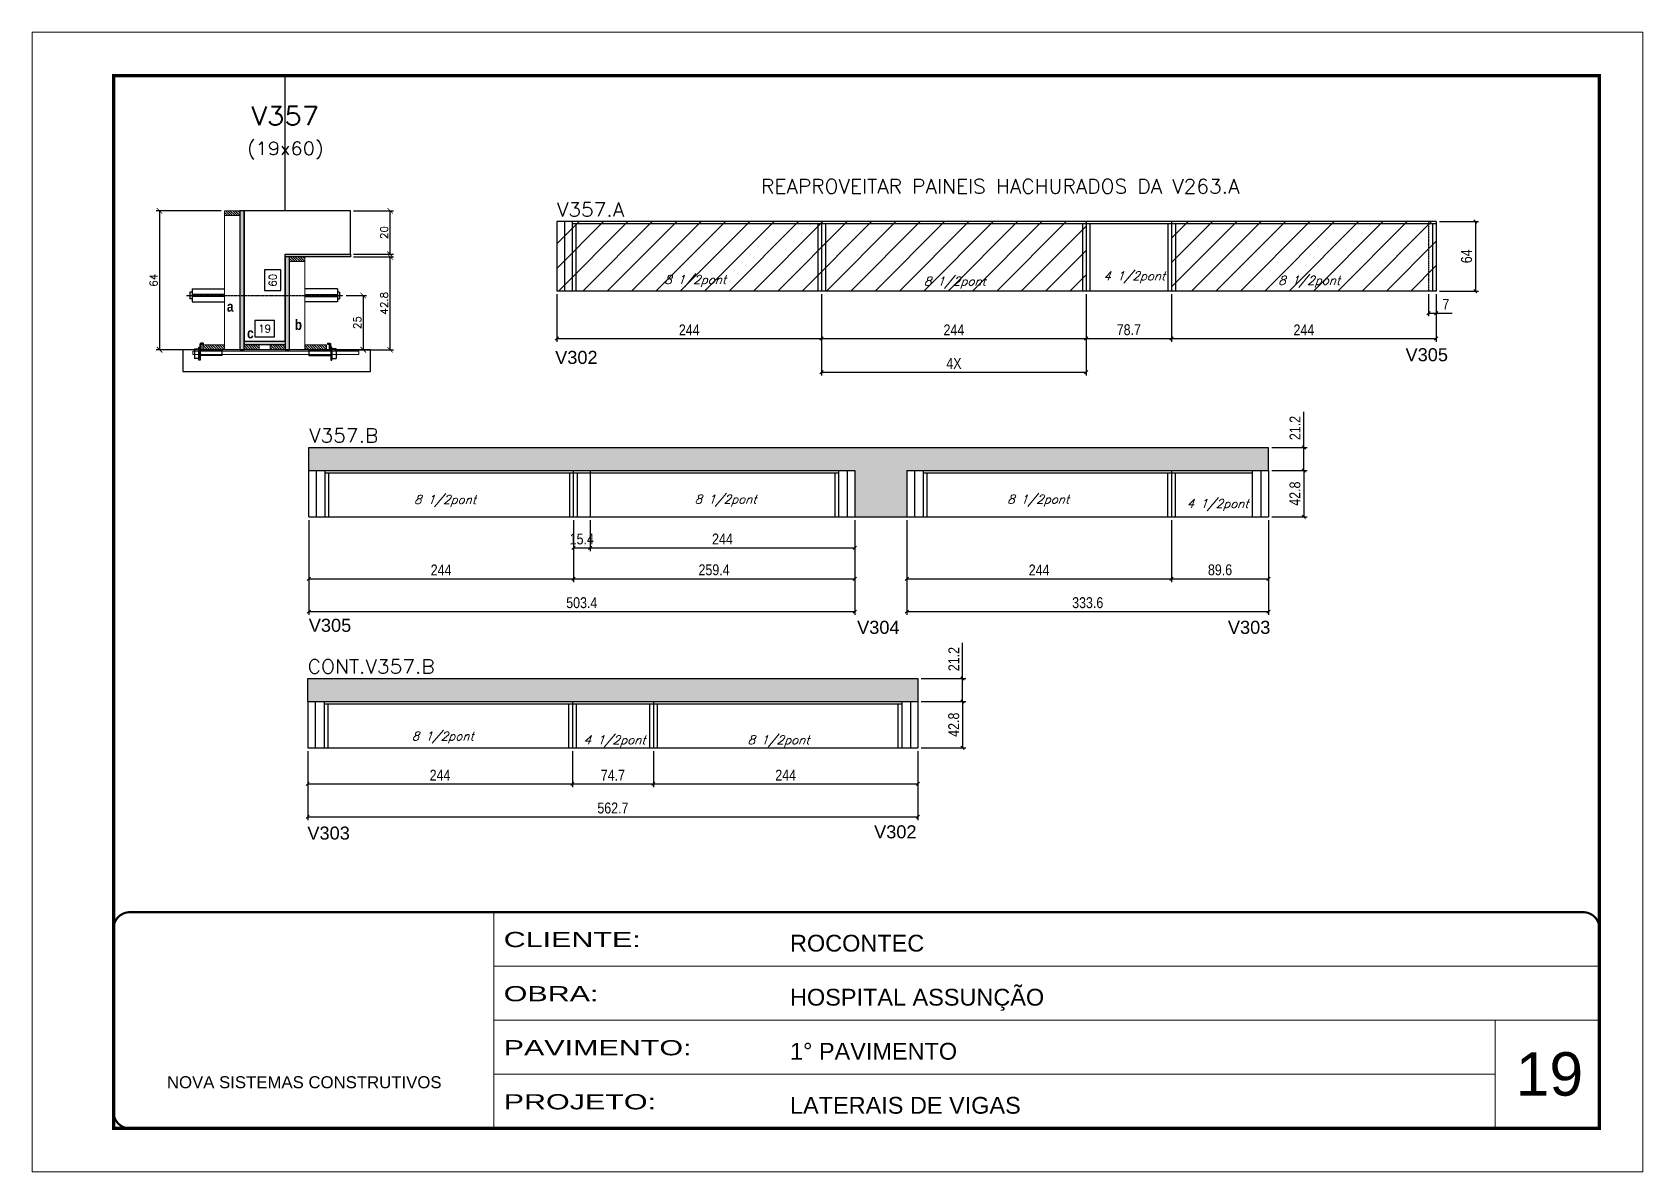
# Model space of a CAD drawing. Extents: x 137137 to 143418, y 10464 to 34486.
# Drawn here: x 140321 to 141806, y 28841 to 29891 of the extents above; entities that cross this region are included whole.
import ezdxf
from ezdxf.enums import TextEntityAlignment as Align

# ---------------------------------------------------------------- set-up
doc = ezdxf.new("R2010")
doc.units = 0
for name, pattern in [('CONTINUO', [0]), ('DASHED', [0.75, 0.5, -0.25]), ('HIDDEN', [0.375, 0.25, -0.125])]:
    doc.linetypes.add(name, pattern=pattern)
for name, color, linetype in [('5', 5, 'Continuous'), ('barrote', 251, 'Continuous'), ('COTA', 241, 'Continuous'), ('Cota Seção (2x)', 4, 'Continuous'), ('detalhes', 4, 'Continuous'), ('Painéis', 200, 'Continuous'), ('presilha', 1, 'Continuous'), ('Reaproveitamento', 251, 'Continuous'), ('SARR_2.2x7', 40, 'Continuous'), ('SARR_3.5x7', 81, 'Continuous'), ('TENSOR', 3, 'Continuous'), ('texto', 7, 'Continuous'), ('Texto de Titulo', 7, 'Continuous'), ('Texto Qtd Sarr', 242, 'Continuous')]:
    doc.layers.add(name, color=color, linetype=linetype)
for name, color, linetype, lineweight in [('CARIMBO', 255, 'Continuous', 9), ('CONCRETO', 251, 'Continuous', 25), ('Folhas', 255, 'Continuous', 9), ('Hachura', 251, 'Continuous', 9), ('Madeira', 126, 'Continuous', 18), ('SARRAFO DE PRESSAO', 251, 'DASHED', 9), ('SCO-___-LAJ', 2, 'Continuous', 0), ('Texto Seção', 7, 'Continuous', 15)]:
    doc.layers.add(name, color=color, linetype=linetype, lineweight=lineweight)
doc.styles.add('ARIAL', font='arial.ttf')
doc.styles.add('COTA TECNICA', font='techl___.ttf', dxfattribs={"height": 10})
doc.styles.add('REGUA-120', font='ROMANS.shx', dxfattribs={"height": 15})
doc.styles.add('Romans', font='romans.shx')
doc.styles.get("Standard").update_dxf_attribs({"font": 'arial.ttf'})
doc.styles.add('TECNICA', font='techb___.ttf', dxfattribs={"height": 10})
doc.styles.add('Tecnologia', font='')
doc.styles.get('Tecnologia').set_extended_font_data('Forgotten Futurist')
doc.dimstyles.new('Cota Seção (2x)', dxfattribs={"dimtxt": 7, "dimasz": 5, "dimexe": 3, "dimexo": 3, "dimgap": 2, "dimtad": 3, "dimdec": 1, "dimlfac": 0.5, "dimzin": 12, "dimdsep": 46, "dimtxsty": 'Romans', "dimblk": 'ARCHTICK', "dimcen": 0, "dimclrd": 4, "dimclre": 4, "dimclrt": 1, "dimadec": 1, "dimazin": 3, "dimtfac": 1, "dimtdec": 1, "dimtmove": 0, "dimatfit": 3, "dimldrblk": 'OBLIQUE', "dimfxl": 1, "dimtolj": 1, "dimtzin": 12, "dimarcsym": 0})
doc.dimstyles.new('Cota Seção interna', dxfattribs={"dimtxt": 7, "dimasz": 6, "dimexe": 0.18, "dimexo": 2, "dimgap": -4, "dimtad": 3, "dimdec": 1, "dimlfac": 0.5, "dimzin": 12, "dimdsep": 46, "dimtxsty": 'Romans', "dimblk": 'ARCHTICK', "dimcen": 0.09, "dimse1": 1, "dimse2": 1, "dimsd1": 1, "dimsd2": 1, "dimclrd": 180, "dimclre": 5, "dimclrt": 1, "dimadec": 0, "dimazin": 3, "dimtfac": 1, "dimtdec": 1, "dimtofl": 0, "dimtmove": 0, "dimatfit": 3, "dimldrblk": 'ARCHTICK', "dimfxl": 1, "dimtolj": 1, "dimtzin": 0, "dimarcsym": 0})
doc.dimstyles.new('PAINEL', dxfattribs={"dimtxt": 10, "dimasz": 3, "dimexe": 3, "dimexo": 3, "dimgap": 3, "dimtad": 1, "dimdec": 1, "dimzin": 12, "dimdsep": 46, "dimtxsty": 'COTA TECNICA', "dimblk1": 'OBLIQUE', "dimblk2": 'OBLIQUE', "dimsah": 1, "dimcen": 0.9, "dimclrd": 4, "dimclre": 4, "dimclrt": 240, "dimadec": 1, "dimazin": 3, "dimtfac": 1, "dimtdec": 1, "dimtmove": 0, "dimatfit": 3, "dimfxl": 1, "dimtolj": 1, "dimtzin": 12, "dimarcsym": 0})

msp = doc.modelspace()

# ---------------------------------------------------------------- texts
at = {"layer": '5', "linetype": 'Continuous'}
for s, p in [('V302', (140802.97, 29585.86)), ('V305', (141587.03, 29588.33)), ('V305', (140575.8, 29338.99)), ('V304', (141081.38, 29337.13)), ('V303', (141423.24, 29337.13)), ('V303', (140574.49, 29147.56)), ('V302', (141097.03, 29148.71))]:
    msp.add_text(s, height=12, rotation=0.00004, dxfattribs=at).set_placement(p)
at = {"layer": 'CARIMBO', "style": 'ARIAL'}
msp.add_text('19', height=40, dxfattribs=at).set_placement((141688.65, 28911.62))
at = {"layer": 'detalhes', "style": 'TECNICA'}
for s, p in [('a', (140500.3, 29633.97)), ('b', (140562.84, 29617.13)), ('c', (140518.85, 29609.44))]:
    msp.add_text(s, height=9.6, dxfattribs=at).set_placement(p)
at = {"layer": 'texto', "color": 2, "char_height": 8, "attachment_point": 5, "style": 'Romans'}
for s, insert in [('{\\Q19;\\C256;4 1/2pont}', (141336.93, 29665.62)), ('{\\Q19;\\C256;8 1/2pont}', (140932.06, 29662.22)), ('{\\Q19;\\C256;8 1/2pont}', (141171.48, 29660.77)), ('{\\Q19;\\C256;8 1/2pont}', (141498.2, 29661.54)), ('{\\Q19;\\C256;8 1/2pont}', (140701.42, 29459.61)), ('{\\Q19;\\C256;8 1/2pont}', (140960.12, 29459.94)), ('{\\Q19;\\C256;8 1/2pont}', (141248.36, 29459.84)), ('{\\Q19;\\C256;4 1/2pont}', (141413.78, 29455.86)), ('{\\Q19;\\C256;8 1/2pont}', (140699.3, 29241.61)), ('{\\Q19;\\C256;4 1/2pont}', (140857.76, 29238.11)), ('{\\Q19;\\C256;8 1/2pont}', (141008.94, 29238.11))]:
    msp.add_mtext(s, dxfattribs=dict(at, insert=insert))
at = {"layer": 'Texto Seção', "style": 'REGUA-120', "width": 1.05}
for s, p in [('REAPROVEITAR PAINEIS HACHURADOS DA V263.A', (140992.86, 29743.01)), ('V357.A', (140804.57, 29721.56)), ('V357.B', (140576.06, 29513.46)), ('CONT.V357.B', (140574.82, 29300.59))]:
    msp.add_text(s, height=13, dxfattribs=at).set_placement(p)

# ---------------------------------------------------------------- blocks, each defined once
blk = doc.blocks.new('9999999999')
at = {"color": 30, "linetype": 'CONTINUO'}
for p, q in [((98564.6, 34230.2), (98564.6, 34429.4)), ((98564.6, 34379.6), (99584, 34379.6)), ((98564.6, 34329.8), (99488, 34329.8)), ((99584, 34329.8), (99488, 34329.8)), ((99488, 34329.8), (99488, 34230.2)), ((98564.6, 34280), (99488, 34280))]:
    blk.add_line(p, q, dxfattribs=at)
at = {"color": 30, "linetype": 'CONTINUO', "const_width": 2}
blk.add_lwpolyline([(99584, 34230.2), (99584, 34414.4, 0.414214), (99569, 34429.4), (98229, 34429.4, 0.414214), (98214, 34414.4), (98214, 34245.2, 0.414214), (98229, 34230.2), (99584, 34230.2)], format="xyb", dxfattribs=at)
at = {"layer": 'Folhas'}
blk.add_lwpolyline([(98139, 34190.2), (99624, 34190.2), (99624, 35240.2), (98139, 35240.2)], close=True, dxfattribs=at)
at = {"layer": 'Folhas', "color": 30, "const_width": 3}
blk.add_lwpolyline([(98214, 34230.2), (99584, 34230.2), (99584, 35200.2), (98214, 35200.2)], close=True, dxfattribs=at)
at = {"color": 7, "linetype": 'Continuous', "ltscale": 5, "style": 'ARIAL'}
for s, height, p in [('ROCONTEC', 15.48, (98837.7, 34393.1)), ('HOSPITAL ASSUNÇÃO', 15.483, (98837.7, 34343.3)), ('1° PAVIMENTO', 15.483, (98837.7, 34293.5)), ('NOVA SISTEMAS CONSTRUTIVOS', 11.059, (98263.2, 34267.2)), ('LATERAIS DE VIGAS', 15.483, (98837.7, 34243.7))]:
    blk.add_text(s, height=height, dxfattribs=at).set_placement(p)
at = {"layer": 'Folhas', "color": 7, "style": 'Tecnologia', "width": 1.5}
for s, p in [('CLIENTE:', (98573.7, 34397.2)), ('OBRA:', (98573.7, 34347.3)), ('PAVIMENTO:', (98573.7, 34297.5)), ('PROJETO:', (98573.7, 34247.7))]:
    blk.add_text(s, height=14, dxfattribs=at).set_placement(p)
blk = doc.blocks.new('titulo1')
at = {"layer": 'Defpoints', "color": 252, "linetype": 'HIDDEN', "ltscale": 2}
blk.add_line((0, 0), (0, 125), dxfattribs=at)
at = {"layer": 'Defpoints', "style": 'Romans', "oblique": 15}
blk.add_attdef('FOLHA', text='', height=10, dxfattribs=at).set_placement((0, 15.6), align=Align.MIDDLE_CENTER)
at = {"layer": 'Texto Qtd Sarr', "color": 3, "style": 'Romans', "oblique": 15}
for tag, height, p in [('TITULO', 17, (0, 71.4)), ('SEÇÃO', 12, (0, 41.5))]:
    blk.add_attdef(tag, text='', height=height, dxfattribs=at).set_placement(p, align=Align.MIDDLE_CENTER)
blk = doc.blocks.new('_ArchTick')
at = {"color": 0, "linetype": 'ByBlock', "const_width": 0.15}
blk.add_lwpolyline([(-0.5, -0.5), (0.5, 0.5)], dxfattribs=at)
blk = doc.blocks.new('*D464')
at = {"layer": 'COTA', "color": 4, "lineweight": -2, "transparency": 16777216}
for p, q in [((140617.1, 29684.5), (140653.8, 29684.5)), ((140650.8, 29598.9), (140650.8, 29684.5)), ((140599.5, 29598.9), (140653.8, 29598.9))]:
    blk.add_line(p, q, dxfattribs=at)
at = {"layer": 'Defpoints', "color": 0, "transparency": 16777216}
for p in [(140614.1, 29684.5), (140650.8, 29684.5), (140596.5, 29598.9)]:
    blk.add_point(p, dxfattribs=at)
at = {"layer": 'COTA', "color": 4, "lineweight": -2, "transparency": 16777216, "xscale": 5, "yscale": 5, "zscale": 5}
for p, rotation in [((140650.8, 29684.5), 90), ((140650.8, 29598.9), 270)]:
    blk.add_blockref('_ArchTick', p, dxfattribs=dict(at, rotation=rotation))
at = {"layer": 'COTA', "color": 1, "transparency": 16777216, "insert": (140645.3, 29641.7), "char_height": 7, "attachment_point": 5, "rotation": 90, "style": 'Romans'}
blk.add_mtext('\\A1;42.8', dxfattribs=at)
blk = doc.blocks.new('_Oblique')
at = {"color": 0, "linetype": 'ByBlock', "lineweight": -2}
blk.add_line((-0.5, -0.5), (0.5, 0.5), dxfattribs=at)
blk = doc.blocks.new('*D465')
at = {"layer": 'COTA', "color": 4, "lineweight": -2, "transparency": 16777216}
for p, q in [((140617.1, 29726.9), (140653.8, 29726.9)), ((140650.8, 29686.9), (140650.8, 29726.9)), ((140617.1, 29686.9), (140653.8, 29686.9))]:
    blk.add_line(p, q, dxfattribs=at)
at = {"layer": 'Defpoints', "color": 0, "transparency": 16777216}
for p in [(140614.1, 29726.9), (140650.8, 29726.9), (140614.1, 29686.9)]:
    blk.add_point(p, dxfattribs=at)
at = {"layer": 'COTA', "color": 4, "lineweight": -2, "transparency": 16777216, "xscale": 5, "yscale": 5, "zscale": 5}
for p, rotation in [((140650.8, 29726.9), 90), ((140650.8, 29686.9), 270)]:
    blk.add_blockref('_ArchTick', p, dxfattribs=dict(at, rotation=rotation))
at = {"layer": 'COTA', "color": 1, "transparency": 16777216, "insert": (140645.3, 29706.9), "char_height": 7, "attachment_point": 5, "rotation": 90, "style": 'Romans'}
blk.add_mtext('\\A1;20', dxfattribs=at)
blk = doc.blocks.new('*D466')
at = {"layer": 'Cota Seção (2x)', "color": 180, "lineweight": -2, "transparency": 16777216}
for p, q in [((140550.1, 29672.4), (140535.1, 29672.4)), ((140535.1, 29672.4), (140535.1, 29653.4)), ((140550.1, 29653.4), (140550.1, 29672.4)), ((140535.1, 29653.4), (140550.1, 29653.4))]:
    blk.add_line(p, q, dxfattribs=at)
at = {"layer": 'Defpoints', "color": 0, "transparency": 16777216}
for p in [(140554.1, 29726.9), (140554.1, 29726.9), (140554.1, 29606.9)]:
    blk.add_point(p, dxfattribs=at)
at = {"layer": 'Cota Seção (2x)', "color": 1, "transparency": 16777216, "insert": (140542.6, 29662.9), "char_height": 7, "attachment_point": 5, "rotation": 90, "style": 'Romans'}
blk.add_mtext('\\A1;60', dxfattribs=at)
blk = doc.blocks.new('PRESILHA METÁLICA 1')
at = {"layer": 'presilha'}
for p, q in [((0, 13), (6, 13)), ((0, 13), (0, 0)), ((6, 0), (0, 0)), ((6, 15.5), (7.5, 15.5)), ((6, -2.5), (6, 15.5)), ((6, 13), (6, 0)), ((7.5, 10.6), (7.5, 19.9)), ((7.5, 15.5), (7.5, -2.5)), ((37.5, 4.1), (7.5, 4.1)), ((12, 21), (8.6, 21)), ((9, 11.6), (9, 18.9)), ((12, 19.5), (9.6, 19.5)), ((37.5, 11), (9.6, 11)), ((12, 21), (12, 19.5)), ((37.5, 11), (37.5, 4.1)), ((7.5, -2.5), (6, -2.5))]:
    blk.add_line(p, q, dxfattribs=at)
for centre, radius, start, end in [((8.6, 19.9), 1.14, 90, 180), ((9.6, 18.9), 0.57, 90, 180), ((9.6, 11.6), 0.57, 180, 270)]:
    blk.add_arc(centre, radius, start, end, dxfattribs=at)
blk = doc.blocks.new('*D467')
at = {"layer": 'Cota Seção (2x)', "color": 180, "lineweight": -2, "transparency": 16777216}
for p, q in [((140544.1, 29625.9), (140526.1, 29625.9)), ((140526.1, 29625.9), (140526.1, 29610.9)), ((140544.1, 29610.9), (140544.1, 29625.9)), ((140526.1, 29610.9), (140544.1, 29610.9))]:
    blk.add_line(p, q, dxfattribs=at)
at = {"layer": 'Defpoints', "color": 0, "transparency": 16777216}
for p in [(140516.1, 29598.9), (140554.1, 29606.9), (140554.1, 29598.9)]:
    blk.add_point(p, dxfattribs=at)
at = {"layer": 'Cota Seção (2x)', "color": 1, "transparency": 16777216, "insert": (140535.1, 29618.4), "char_height": 7, "attachment_point": 5, "style": 'Romans'}
blk.add_mtext('\\A1;19', dxfattribs=at)
blk = doc.blocks.new('*D468')
at = {"layer": 'COTA', "color": 4, "lineweight": -2, "transparency": 16777216}
for p, q in [((140495.1, 29726.9), (140435.2, 29726.9)), ((140438.2, 29726.9), (140438.2, 29598.9)), ((140495.1, 29598.9), (140435.2, 29598.9))]:
    blk.add_line(p, q, dxfattribs=at)
at = {"layer": 'Defpoints', "color": 0, "transparency": 16777216}
for p in [(140498.1, 29726.9), (140438.2, 29598.9), (140498.1, 29598.9)]:
    blk.add_point(p, dxfattribs=at)
at = {"layer": 'COTA', "color": 4, "lineweight": -2, "transparency": 16777216, "xscale": 5, "yscale": 5, "zscale": 5}
for p, rotation in [((140438.2, 29726.9), 90), ((140438.2, 29598.9), 270)]:
    blk.add_blockref('_ArchTick', p, dxfattribs=dict(at, rotation=rotation))
at = {"layer": 'COTA', "color": 1, "transparency": 16777216, "insert": (140432.7, 29662.9), "char_height": 7, "attachment_point": 5, "rotation": 90, "style": 'Romans'}
blk.add_mtext('\\A1;64', dxfattribs=at)
blk = doc.blocks.new('*D469')
at = {"layer": 'COTA', "color": 4, "lineweight": -2, "transparency": 16777216}
for p, q in [((140610.4, 29648.9), (140629, 29648.9)), ((140626, 29648.9), (140626, 29598.9)), ((140610.4, 29598.9), (140629, 29598.9))]:
    blk.add_line(p, q, dxfattribs=at)
at = {"layer": 'Defpoints', "color": 0, "transparency": 16777216}
for p in [(140607.4, 29648.9), (140607.4, 29598.9), (140626, 29598.9)]:
    blk.add_point(p, dxfattribs=at)
at = {"layer": 'COTA', "color": 4, "lineweight": -2, "transparency": 16777216, "xscale": 5, "yscale": 5, "zscale": 5}
for p, rotation in [((140626, 29648.9), 90), ((140626, 29598.9), 270)]:
    blk.add_blockref('_ArchTick', p, dxfattribs=dict(at, rotation=rotation))
at = {"layer": 'COTA', "color": 1, "transparency": 16777216, "insert": (140620.5, 29623.9), "char_height": 7, "attachment_point": 5, "rotation": 90, "style": 'Romans'}
blk.add_mtext('\\A1;25', dxfattribs=at)
blk = doc.blocks.new('*D470')
at = {"layer": 'COTA', "color": 4, "lineweight": -2, "ltscale": 25, "transparency": 16777216}
for p, q in [((140804.6, 29650), (140804.6, 29606.2)), ((141048.6, 29650), (141048.6, 29606.2)), ((140804.6, 29609.2), (141048.6, 29609.2))]:
    blk.add_line(p, q, dxfattribs=at)
at = {"layer": 'Defpoints', "color": 0, "ltscale": 25, "transparency": 16777216}
for p in [(140804.6, 29653), (141048.6, 29653), (141048.6, 29609.2)]:
    blk.add_point(p, dxfattribs=at)
at = {"layer": 'COTA', "color": 4, "lineweight": -2, "ltscale": 25, "transparency": 16777216, "xscale": 3, "yscale": 3, "zscale": 3, "rotation": 180}
blk.add_blockref('_Oblique', (140804.6, 29609.2), dxfattribs=at)
at = {"layer": 'COTA', "color": 4, "lineweight": -2, "ltscale": 25, "transparency": 16777216, "xscale": 3, "yscale": 3, "zscale": 3}
blk.add_blockref('_Oblique', (141048.6, 29609.2), dxfattribs=at)
at = {"layer": 'COTA', "color": 240, "ltscale": 25, "transparency": 16777216, "insert": (140926.6, 29617.2), "char_height": 10, "attachment_point": 5, "style": 'COTA TECNICA'}
blk.add_mtext('\\A1;244', dxfattribs=at)
blk = doc.blocks.new('*D471')
at = {"layer": 'COTA', "color": 4, "lineweight": -2, "ltscale": 25, "transparency": 16777216}
for p, q in [((141048.6, 29650), (141048.6, 29606.2)), ((141292.6, 29650), (141292.6, 29606.2)), ((141048.6, 29609.2), (141292.6, 29609.2))]:
    blk.add_line(p, q, dxfattribs=at)
at = {"layer": 'Defpoints', "color": 0, "ltscale": 25, "transparency": 16777216}
for p in [(141048.6, 29653), (141292.6, 29653), (141292.6, 29609.2)]:
    blk.add_point(p, dxfattribs=at)
at = {"layer": 'COTA', "color": 4, "lineweight": -2, "ltscale": 25, "transparency": 16777216, "xscale": 3, "yscale": 3, "zscale": 3, "rotation": 180}
blk.add_blockref('_Oblique', (141048.6, 29609.2), dxfattribs=at)
at = {"layer": 'COTA', "color": 4, "lineweight": -2, "ltscale": 25, "transparency": 16777216, "xscale": 3, "yscale": 3, "zscale": 3}
blk.add_blockref('_Oblique', (141292.6, 29609.2), dxfattribs=at)
at = {"layer": 'COTA', "color": 240, "ltscale": 25, "transparency": 16777216, "insert": (141170.6, 29617.2), "char_height": 10, "attachment_point": 5, "style": 'COTA TECNICA'}
blk.add_mtext('\\A1;244', dxfattribs=at)
blk = doc.blocks.new('*D472')
at = {"layer": 'COTA', "color": 4, "lineweight": -2, "ltscale": 25, "transparency": 16777216}
for p, q in [((141371.3, 29650), (141371.3, 29606.2)), ((141615.3, 29650), (141615.3, 29606.2)), ((141371.3, 29609.2), (141615.3, 29609.2))]:
    blk.add_line(p, q, dxfattribs=at)
at = {"layer": 'Defpoints', "color": 0, "ltscale": 25, "transparency": 16777216}
for p in [(141371.3, 29653), (141615.3, 29653), (141615.3, 29609.2)]:
    blk.add_point(p, dxfattribs=at)
at = {"layer": 'COTA', "color": 4, "lineweight": -2, "ltscale": 25, "transparency": 16777216, "xscale": 3, "yscale": 3, "zscale": 3, "rotation": 180}
blk.add_blockref('_Oblique', (141371.3, 29609.2), dxfattribs=at)
at = {"layer": 'COTA', "color": 4, "lineweight": -2, "ltscale": 25, "transparency": 16777216, "xscale": 3, "yscale": 3, "zscale": 3}
blk.add_blockref('_Oblique', (141615.3, 29609.2), dxfattribs=at)
at = {"layer": 'COTA', "color": 240, "ltscale": 25, "transparency": 16777216, "insert": (141493.3, 29617.2), "char_height": 10, "attachment_point": 5, "style": 'COTA TECNICA'}
blk.add_mtext('\\A1;244', dxfattribs=at)
blk = doc.blocks.new('*D473')
at = {"layer": 'COTA', "color": 4, "lineweight": -2, "ltscale": 25, "transparency": 16777216}
for p, q in [((141292.6, 29650), (141292.6, 29606.2)), ((141371.3, 29650), (141371.3, 29606.2)), ((141292.6, 29609.2), (141371.3, 29609.2))]:
    blk.add_line(p, q, dxfattribs=at)
at = {"layer": 'Defpoints', "color": 0, "ltscale": 25, "transparency": 16777216}
for p in [(141292.6, 29653), (141371.3, 29653), (141371.3, 29609.2)]:
    blk.add_point(p, dxfattribs=at)
at = {"layer": 'COTA', "color": 4, "lineweight": -2, "ltscale": 25, "transparency": 16777216, "xscale": 3, "yscale": 3, "zscale": 3, "rotation": 180}
blk.add_blockref('_Oblique', (141292.6, 29609.2), dxfattribs=at)
at = {"layer": 'COTA', "color": 4, "lineweight": -2, "ltscale": 25, "transparency": 16777216, "xscale": 3, "yscale": 3, "zscale": 3}
blk.add_blockref('_Oblique', (141371.3, 29609.2), dxfattribs=at)
at = {"layer": 'COTA', "color": 240, "ltscale": 25, "transparency": 16777216, "insert": (141331.9, 29617.3), "char_height": 10, "attachment_point": 5, "style": 'COTA TECNICA'}
blk.add_mtext('\\A1;78.7', dxfattribs=at)
blk = doc.blocks.new('*D474')
at = {"layer": 'COTA', "color": 4, "lineweight": -2, "ltscale": 25, "transparency": 16777216}
for p, q in [((141618.3, 29717), (141654.4, 29717)), ((141651.4, 29717), (141651.4, 29653)), ((141618.3, 29653), (141654.4, 29653))]:
    blk.add_line(p, q, dxfattribs=at)
at = {"layer": 'Defpoints', "color": 0, "ltscale": 25, "transparency": 16777216}
for p in [(141615.3, 29717), (141615.3, 29653), (141651.4, 29653)]:
    blk.add_point(p, dxfattribs=at)
at = {"layer": 'COTA', "color": 4, "lineweight": -2, "ltscale": 25, "transparency": 16777216, "xscale": 3, "yscale": 3, "zscale": 3}
for p, rotation in [((141651.4, 29717), 90), ((141651.4, 29653), 270)]:
    blk.add_blockref('_Oblique', p, dxfattribs=dict(at, rotation=rotation))
at = {"layer": 'COTA', "color": 240, "ltscale": 25, "transparency": 16777216, "insert": (141643.3, 29685), "char_height": 10, "attachment_point": 5, "rotation": 90, "style": 'COTA TECNICA'}
blk.add_mtext('\\A1;64', dxfattribs=at)
blk = doc.blocks.new('*D475')
at = {"layer": 'COTA', "color": 4, "lineweight": -2, "ltscale": 25, "transparency": 16777216}
for p, q in [((141048.6, 29650), (141048.6, 29575.2)), ((141292.6, 29650), (141292.6, 29575.2)), ((141048.6, 29578.2), (141292.6, 29578.2))]:
    blk.add_line(p, q, dxfattribs=at)
at = {"layer": 'Defpoints', "color": 0, "ltscale": 25, "transparency": 16777216}
for p in [(141048.6, 29653), (141292.6, 29653), (141292.6, 29578.2)]:
    blk.add_point(p, dxfattribs=at)
at = {"layer": 'COTA', "color": 4, "lineweight": -2, "ltscale": 25, "transparency": 16777216, "xscale": 3, "yscale": 3, "zscale": 3, "rotation": 180}
blk.add_blockref('_Oblique', (141048.6, 29578.2), dxfattribs=at)
at = {"layer": 'COTA', "color": 4, "lineweight": -2, "ltscale": 25, "transparency": 16777216, "xscale": 3, "yscale": 3, "zscale": 3}
blk.add_blockref('_Oblique', (141292.6, 29578.2), dxfattribs=at)
at = {"layer": 'COTA', "color": 240, "ltscale": 25, "transparency": 16777216, "insert": (141170.6, 29586.3), "char_height": 10, "attachment_point": 5, "style": 'COTA TECNICA'}
blk.add_mtext('\\A1;4X', dxfattribs=at)
blk = doc.blocks.new('*D476')
at = {"layer": 'COTA', "color": 4, "lineweight": -2, "ltscale": 25, "transparency": 16777216}
for p, q in [((141608.3, 29650), (141608.3, 29629.7)), ((141615.3, 29650), (141615.3, 29629.7)), ((141608.3, 29632.7), (141615.3, 29632.7)), ((141615.3, 29632.7), (141630, 29632.7))]:
    blk.add_line(p, q, dxfattribs=at)
at = {"layer": 'Defpoints', "color": 0, "ltscale": 25, "transparency": 16777216}
for p in [(141608.3, 29653), (141615.3, 29653), (141615.3, 29632.7)]:
    blk.add_point(p, dxfattribs=at)
at = {"layer": 'COTA', "color": 4, "lineweight": -2, "ltscale": 25, "transparency": 16777216, "xscale": 3, "yscale": 3, "zscale": 3, "rotation": 180}
blk.add_blockref('_Oblique', (141608.3, 29632.7), dxfattribs=at)
at = {"layer": 'COTA', "color": 4, "lineweight": -2, "ltscale": 25, "transparency": 16777216, "xscale": 3, "yscale": 3, "zscale": 3}
blk.add_blockref('_Oblique', (141615.3, 29632.7), dxfattribs=at)
at = {"layer": 'COTA', "color": 240, "ltscale": 25, "transparency": 16777216, "insert": (141624.2, 29640.8), "char_height": 10, "attachment_point": 5, "style": 'COTA TECNICA'}
blk.add_mtext('\\A1;7', dxfattribs=at)
blk = doc.blocks.new('*D477')
at = {"layer": 'COTA', "color": 4, "lineweight": -2, "ltscale": 25, "transparency": 16777216}
for p, q in [((140575.8, 29441.9), (140575.8, 29384.9)), ((140819.8, 29441.9), (140819.8, 29384.9)), ((140575.8, 29387.9), (140819.8, 29387.9))]:
    blk.add_line(p, q, dxfattribs=at)
at = {"layer": 'Defpoints', "color": 0, "ltscale": 25, "transparency": 16777216}
for p in [(140575.8, 29444.9), (140819.8, 29444.9), (140819.8, 29387.9)]:
    blk.add_point(p, dxfattribs=at)
at = {"layer": 'COTA', "color": 4, "lineweight": -2, "ltscale": 25, "transparency": 16777216, "xscale": 3, "yscale": 3, "zscale": 3, "rotation": 180}
blk.add_blockref('_Oblique', (140575.8, 29387.9), dxfattribs=at)
at = {"layer": 'COTA', "color": 4, "lineweight": -2, "ltscale": 25, "transparency": 16777216, "xscale": 3, "yscale": 3, "zscale": 3}
blk.add_blockref('_Oblique', (140819.8, 29387.9), dxfattribs=at)
at = {"layer": 'COTA', "color": 240, "ltscale": 25, "transparency": 16777216, "insert": (140697.8, 29396), "char_height": 10, "attachment_point": 5, "style": 'COTA TECNICA'}
blk.add_mtext('\\A1;244', dxfattribs=at)
blk = doc.blocks.new('*D478')
at = {"layer": 'COTA', "color": 4, "lineweight": -2, "ltscale": 25, "transparency": 16777216}
for p, q in [((140819.8, 29441.9), (140819.8, 29413.4)), ((140835.2, 29441.9), (140835.2, 29413.4)), ((140819.8, 29416.4), (140835.2, 29416.4))]:
    blk.add_line(p, q, dxfattribs=at)
at = {"layer": 'Defpoints', "color": 0, "ltscale": 25, "transparency": 16777216}
for p in [(140819.8, 29444.9), (140835.2, 29444.9), (140835.2, 29416.4)]:
    blk.add_point(p, dxfattribs=at)
at = {"layer": 'COTA', "color": 4, "lineweight": -2, "ltscale": 25, "transparency": 16777216, "xscale": 3, "yscale": 3, "zscale": 3, "rotation": 180}
blk.add_blockref('_Oblique', (140819.8, 29416.4), dxfattribs=at)
at = {"layer": 'COTA', "color": 4, "lineweight": -2, "ltscale": 25, "transparency": 16777216, "xscale": 3, "yscale": 3, "zscale": 3}
blk.add_blockref('_Oblique', (140835.2, 29416.4), dxfattribs=at)
at = {"layer": 'COTA', "color": 240, "ltscale": 25, "transparency": 16777216, "insert": (140827.5, 29424.5), "char_height": 10, "attachment_point": 5, "style": 'COTA TECNICA'}
blk.add_mtext('\\A1;15.4', dxfattribs=at)
blk = doc.blocks.new('*D479')
at = {"layer": 'COTA', "color": 4, "lineweight": -2, "ltscale": 25, "transparency": 16777216}
for p, q in [((140835.2, 29441.9), (140835.2, 29413.4)), ((141079.2, 29441.9), (141079.2, 29413.4)), ((140835.2, 29416.4), (141079.2, 29416.4))]:
    blk.add_line(p, q, dxfattribs=at)
at = {"layer": 'Defpoints', "color": 0, "ltscale": 25, "transparency": 16777216}
for p in [(140835.2, 29444.9), (141079.2, 29444.9), (141079.2, 29416.4)]:
    blk.add_point(p, dxfattribs=at)
at = {"layer": 'COTA', "color": 4, "lineweight": -2, "ltscale": 25, "transparency": 16777216, "xscale": 3, "yscale": 3, "zscale": 3, "rotation": 180}
blk.add_blockref('_Oblique', (140835.2, 29416.4), dxfattribs=at)
at = {"layer": 'COTA', "color": 4, "lineweight": -2, "ltscale": 25, "transparency": 16777216, "xscale": 3, "yscale": 3, "zscale": 3}
blk.add_blockref('_Oblique', (141079.2, 29416.4), dxfattribs=at)
at = {"layer": 'COTA', "color": 240, "ltscale": 25, "transparency": 16777216, "insert": (140957.2, 29424.5), "char_height": 10, "attachment_point": 5, "style": 'COTA TECNICA'}
blk.add_mtext('\\A1;244', dxfattribs=at)
blk = doc.blocks.new('*D480')
at = {"layer": 'COTA', "color": 4, "lineweight": -2, "ltscale": 25, "transparency": 16777216}
for p, q in [((141127.2, 29441.9), (141127.2, 29384.9)), ((141371.2, 29441.9), (141371.2, 29384.9)), ((141127.2, 29387.9), (141371.2, 29387.9))]:
    blk.add_line(p, q, dxfattribs=at)
at = {"layer": 'Defpoints', "color": 0, "ltscale": 25, "transparency": 16777216}
for p in [(141127.2, 29444.9), (141371.2, 29444.9), (141371.2, 29387.9)]:
    blk.add_point(p, dxfattribs=at)
at = {"layer": 'COTA', "color": 4, "lineweight": -2, "ltscale": 25, "transparency": 16777216, "xscale": 3, "yscale": 3, "zscale": 3, "rotation": 180}
blk.add_blockref('_Oblique', (141127.2, 29387.9), dxfattribs=at)
at = {"layer": 'COTA', "color": 4, "lineweight": -2, "ltscale": 25, "transparency": 16777216, "xscale": 3, "yscale": 3, "zscale": 3}
blk.add_blockref('_Oblique', (141371.2, 29387.9), dxfattribs=at)
at = {"layer": 'COTA', "color": 240, "ltscale": 25, "transparency": 16777216, "insert": (141249.2, 29396), "char_height": 10, "attachment_point": 5, "style": 'COTA TECNICA'}
blk.add_mtext('\\A1;244', dxfattribs=at)
blk = doc.blocks.new('*D481')
at = {"layer": 'COTA', "color": 4, "lineweight": -2, "ltscale": 25, "transparency": 16777216}
for p, q in [((141371.2, 29441.9), (141371.2, 29384.9)), ((141460.7, 29441.9), (141460.7, 29384.9)), ((141371.2, 29387.9), (141460.7, 29387.9))]:
    blk.add_line(p, q, dxfattribs=at)
at = {"layer": 'Defpoints', "color": 0, "ltscale": 25, "transparency": 16777216}
for p in [(141371.2, 29444.9), (141460.7, 29444.9), (141460.7, 29387.9)]:
    blk.add_point(p, dxfattribs=at)
at = {"layer": 'COTA', "color": 4, "lineweight": -2, "ltscale": 25, "transparency": 16777216, "xscale": 3, "yscale": 3, "zscale": 3, "rotation": 180}
blk.add_blockref('_Oblique', (141371.2, 29387.9), dxfattribs=at)
at = {"layer": 'COTA', "color": 4, "lineweight": -2, "ltscale": 25, "transparency": 16777216, "xscale": 3, "yscale": 3, "zscale": 3}
blk.add_blockref('_Oblique', (141460.7, 29387.9), dxfattribs=at)
at = {"layer": 'COTA', "color": 240, "ltscale": 25, "transparency": 16777216, "insert": (141416, 29396.1), "char_height": 10, "attachment_point": 5, "style": 'COTA TECNICA'}
blk.add_mtext('\\A1;89.6', dxfattribs=at)
blk = doc.blocks.new('*D482')
at = {"layer": 'COTA', "color": 4, "lineweight": -2, "ltscale": 25, "transparency": 16777216}
for p, q in [((140574.8, 29229), (140574.8, 29195.9)), ((140818.8, 29229), (140818.8, 29195.9)), ((140574.8, 29198.9), (140818.8, 29198.9))]:
    blk.add_line(p, q, dxfattribs=at)
at = {"layer": 'Defpoints', "color": 0, "ltscale": 25, "transparency": 16777216}
for p in [(140574.8, 29232), (140818.8, 29232), (140818.8, 29198.9)]:
    blk.add_point(p, dxfattribs=at)
at = {"layer": 'COTA', "color": 4, "lineweight": -2, "ltscale": 25, "transparency": 16777216, "xscale": 3, "yscale": 3, "zscale": 3, "rotation": 180}
blk.add_blockref('_Oblique', (140574.8, 29198.9), dxfattribs=at)
at = {"layer": 'COTA', "color": 4, "lineweight": -2, "ltscale": 25, "transparency": 16777216, "xscale": 3, "yscale": 3, "zscale": 3}
blk.add_blockref('_Oblique', (140818.8, 29198.9), dxfattribs=at)
at = {"layer": 'COTA', "color": 240, "ltscale": 25, "transparency": 16777216, "insert": (140696.8, 29206.9), "char_height": 10, "attachment_point": 5, "style": 'COTA TECNICA'}
blk.add_mtext('\\A1;244', dxfattribs=at)
blk = doc.blocks.new('*D483')
at = {"layer": 'COTA', "color": 4, "lineweight": -2, "ltscale": 25, "transparency": 16777216}
for p, q in [((140818.8, 29229), (140818.8, 29195.9)), ((140893.5, 29229), (140893.5, 29195.9)), ((140818.8, 29198.9), (140893.5, 29198.9))]:
    blk.add_line(p, q, dxfattribs=at)
at = {"layer": 'Defpoints', "color": 0, "ltscale": 25, "transparency": 16777216}
for p in [(140818.8, 29232), (140893.5, 29232), (140893.5, 29198.9)]:
    blk.add_point(p, dxfattribs=at)
at = {"layer": 'COTA', "color": 4, "lineweight": -2, "ltscale": 25, "transparency": 16777216, "xscale": 3, "yscale": 3, "zscale": 3, "rotation": 180}
blk.add_blockref('_Oblique', (140818.8, 29198.9), dxfattribs=at)
at = {"layer": 'COTA', "color": 4, "lineweight": -2, "ltscale": 25, "transparency": 16777216, "xscale": 3, "yscale": 3, "zscale": 3}
blk.add_blockref('_Oblique', (140893.5, 29198.9), dxfattribs=at)
at = {"layer": 'COTA', "color": 240, "ltscale": 25, "transparency": 16777216, "insert": (140856.2, 29206.9), "char_height": 10, "attachment_point": 5, "style": 'COTA TECNICA'}
blk.add_mtext('\\A1;74.7', dxfattribs=at)
blk = doc.blocks.new('*D484')
at = {"layer": 'COTA', "color": 4, "lineweight": -2, "ltscale": 25, "transparency": 16777216}
for p, q in [((140893.5, 29229), (140893.5, 29195.9)), ((141137.5, 29229), (141137.5, 29195.9)), ((140893.5, 29198.9), (141137.5, 29198.9))]:
    blk.add_line(p, q, dxfattribs=at)
at = {"layer": 'Defpoints', "color": 0, "ltscale": 25, "transparency": 16777216}
for p in [(140893.5, 29232), (141137.5, 29232), (141137.5, 29198.9)]:
    blk.add_point(p, dxfattribs=at)
at = {"layer": 'COTA', "color": 4, "lineweight": -2, "ltscale": 25, "transparency": 16777216, "xscale": 3, "yscale": 3, "zscale": 3, "rotation": 180}
blk.add_blockref('_Oblique', (140893.5, 29198.9), dxfattribs=at)
at = {"layer": 'COTA', "color": 4, "lineweight": -2, "ltscale": 25, "transparency": 16777216, "xscale": 3, "yscale": 3, "zscale": 3}
blk.add_blockref('_Oblique', (141137.5, 29198.9), dxfattribs=at)
at = {"layer": 'COTA', "color": 240, "ltscale": 25, "transparency": 16777216, "insert": (141015.5, 29206.9), "char_height": 10, "attachment_point": 5, "style": 'COTA TECNICA'}
blk.add_mtext('\\A1;244', dxfattribs=at)
blk = doc.blocks.new('*D485')
at = {"layer": 'COTA', "color": 4, "lineweight": -2, "ltscale": 25, "transparency": 16777216}
for p, q in [((140819.8, 29441.9), (140819.8, 29384.9)), ((141079.2, 29441.9), (141079.2, 29384.9)), ((140819.8, 29387.9), (141079.2, 29387.9))]:
    blk.add_line(p, q, dxfattribs=at)
at = {"layer": 'Defpoints', "color": 0, "ltscale": 25, "transparency": 16777216}
for p in [(140819.8, 29444.9), (141079.2, 29444.9), (141079.2, 29387.9)]:
    blk.add_point(p, dxfattribs=at)
at = {"layer": 'COTA', "color": 4, "lineweight": -2, "ltscale": 25, "transparency": 16777216, "xscale": 3, "yscale": 3, "zscale": 3, "rotation": 180}
blk.add_blockref('_Oblique', (140819.8, 29387.9), dxfattribs=at)
at = {"layer": 'COTA', "color": 4, "lineweight": -2, "ltscale": 25, "transparency": 16777216, "xscale": 3, "yscale": 3, "zscale": 3}
blk.add_blockref('_Oblique', (141079.2, 29387.9), dxfattribs=at)
at = {"layer": 'COTA', "color": 240, "ltscale": 25, "transparency": 16777216, "insert": (140949.5, 29396.1), "char_height": 10, "attachment_point": 5, "style": 'COTA TECNICA'}
blk.add_mtext('\\A1;259.4', dxfattribs=at)
blk = doc.blocks.new('*D486')
at = {"layer": 'COTA', "color": 4, "lineweight": -2, "ltscale": 25, "transparency": 16777216}
for p, q in [((141463.7, 29487.7), (141496.2, 29487.7)), ((141493.2, 29487.7), (141493.2, 29444.9)), ((141463.7, 29444.9), (141496.2, 29444.9))]:
    blk.add_line(p, q, dxfattribs=at)
at = {"layer": 'Defpoints', "color": 0, "ltscale": 25, "transparency": 16777216}
for p in [(141460.7, 29487.7), (141460.7, 29444.9), (141493.2, 29444.9)]:
    blk.add_point(p, dxfattribs=at)
at = {"layer": 'COTA', "color": 4, "lineweight": -2, "ltscale": 25, "transparency": 16777216, "xscale": 3, "yscale": 3, "zscale": 3}
for p, rotation in [((141493.2, 29487.7), 90), ((141493.2, 29444.9), 270)]:
    blk.add_blockref('_Oblique', p, dxfattribs=dict(at, rotation=rotation))
at = {"layer": 'COTA', "color": 240, "ltscale": 25, "transparency": 16777216, "insert": (141485.1, 29466.3), "char_height": 10, "attachment_point": 5, "rotation": 90, "style": 'COTA TECNICA'}
blk.add_mtext('\\A1;42.8', dxfattribs=at)
blk = doc.blocks.new('*D487')
at = {"layer": 'COTA', "color": 4, "lineweight": -2, "ltscale": 25, "transparency": 16777216}
for p, q in [((141493.2, 29508.9), (141493.2, 29541.6)), ((141463.7, 29508.9), (141496.2, 29508.9)), ((141493.2, 29487.7), (141493.2, 29508.9)), ((141463.7, 29487.7), (141496.2, 29487.7))]:
    blk.add_line(p, q, dxfattribs=at)
at = {"layer": 'Defpoints', "color": 0, "ltscale": 25, "transparency": 16777216}
for p in [(141460.7, 29508.9), (141493.2, 29508.9), (141460.7, 29487.7)]:
    blk.add_point(p, dxfattribs=at)
at = {"layer": 'COTA', "color": 4, "lineweight": -2, "ltscale": 25, "transparency": 16777216, "xscale": 3, "yscale": 3, "zscale": 3}
for p, rotation in [((141493.2, 29508.9), 90), ((141493.2, 29487.7), 270)]:
    blk.add_blockref('_Oblique', p, dxfattribs=dict(at, rotation=rotation))
at = {"layer": 'COTA', "color": 240, "ltscale": 25, "transparency": 16777216, "insert": (141485.1, 29526.8), "char_height": 10, "attachment_point": 5, "rotation": 90, "style": 'COTA TECNICA'}
blk.add_mtext('\\A1;21.2', dxfattribs=at)
blk = doc.blocks.new('*D488')
at = {"layer": 'COTA', "color": 4, "lineweight": -2, "ltscale": 25, "transparency": 16777216}
for p, q in [((141140.5, 29274.8), (141181.6, 29274.8)), ((141178.6, 29274.8), (141178.6, 29232)), ((141140.5, 29232), (141181.6, 29232))]:
    blk.add_line(p, q, dxfattribs=at)
at = {"layer": 'Defpoints', "color": 0, "ltscale": 25, "transparency": 16777216}
for p in [(141137.5, 29274.8), (141137.5, 29232), (141178.6, 29232)]:
    blk.add_point(p, dxfattribs=at)
at = {"layer": 'COTA', "color": 4, "lineweight": -2, "ltscale": 25, "transparency": 16777216, "xscale": 3, "yscale": 3, "zscale": 3}
for p, rotation in [((141178.6, 29274.8), 90), ((141178.6, 29232), 270)]:
    blk.add_blockref('_Oblique', p, dxfattribs=dict(at, rotation=rotation))
at = {"layer": 'COTA', "color": 240, "ltscale": 25, "transparency": 16777216, "insert": (141170.5, 29253.4), "char_height": 10, "attachment_point": 5, "rotation": 90, "style": 'COTA TECNICA'}
blk.add_mtext('\\A1;42.8', dxfattribs=at)
blk = doc.blocks.new('*D489')
at = {"layer": 'COTA', "color": 4, "lineweight": -2, "ltscale": 25, "transparency": 16777216}
for p, q in [((141178.6, 29296), (141178.6, 29328.7)), ((141140.5, 29296), (141181.6, 29296)), ((141178.6, 29274.8), (141178.6, 29296)), ((141140.5, 29274.8), (141181.6, 29274.8))]:
    blk.add_line(p, q, dxfattribs=at)
at = {"layer": 'Defpoints', "color": 0, "ltscale": 25, "transparency": 16777216}
for p in [(141137.5, 29296), (141178.6, 29296), (141137.5, 29274.8)]:
    blk.add_point(p, dxfattribs=at)
at = {"layer": 'COTA', "color": 4, "lineweight": -2, "ltscale": 25, "transparency": 16777216, "xscale": 3, "yscale": 3, "zscale": 3}
for p, rotation in [((141178.6, 29296), 90), ((141178.6, 29274.8), 270)]:
    blk.add_blockref('_Oblique', p, dxfattribs=dict(at, rotation=rotation))
at = {"layer": 'COTA', "color": 240, "ltscale": 25, "transparency": 16777216, "insert": (141170.5, 29313.9), "char_height": 10, "attachment_point": 5, "rotation": 90, "style": 'COTA TECNICA'}
blk.add_mtext('\\A1;21.2', dxfattribs=at)
blk = doc.blocks.new('*D1888')
at = {"layer": 'COTA', "color": 4, "lineweight": -2, "ltscale": 25, "transparency": 16777216}
for p, q in [((140575.8, 29441.9), (140575.8, 29354.6)), ((141079.2, 29441.9), (141079.2, 29354.6)), ((140575.8, 29357.6), (141079.2, 29357.6))]:
    blk.add_line(p, q, dxfattribs=at)
at = {"layer": 'Defpoints', "color": 0, "ltscale": 25, "transparency": 16777216}
for p in [(140575.8, 29444.9), (141079.2, 29444.9), (141079.2, 29357.6)]:
    blk.add_point(p, dxfattribs=at)
at = {"layer": 'COTA', "color": 4, "lineweight": -2, "ltscale": 25, "transparency": 16777216, "xscale": 3, "yscale": 3, "zscale": 3, "rotation": 180}
blk.add_blockref('_Oblique', (140575.8, 29357.6), dxfattribs=at)
at = {"layer": 'COTA', "color": 4, "lineweight": -2, "ltscale": 25, "transparency": 16777216, "xscale": 3, "yscale": 3, "zscale": 3}
blk.add_blockref('_Oblique', (141079.2, 29357.6), dxfattribs=at)
at = {"layer": 'COTA', "color": 240, "ltscale": 25, "transparency": 16777216, "insert": (140827.5, 29365.8), "char_height": 10, "attachment_point": 5, "style": 'COTA TECNICA'}
blk.add_mtext('\\A1;503.4', dxfattribs=at)
blk = doc.blocks.new('*D1889')
at = {"layer": 'COTA', "color": 4, "lineweight": -2, "ltscale": 25, "transparency": 16777216}
for p, q in [((141127.2, 29441.9), (141127.2, 29354.6)), ((141460.7, 29441.9), (141460.7, 29354.6)), ((141127.2, 29357.6), (141460.7, 29357.6))]:
    blk.add_line(p, q, dxfattribs=at)
at = {"layer": 'Defpoints', "color": 0, "ltscale": 25, "transparency": 16777216}
for p in [(141127.2, 29444.9), (141460.7, 29444.9), (141460.7, 29357.6)]:
    blk.add_point(p, dxfattribs=at)
at = {"layer": 'COTA', "color": 4, "lineweight": -2, "ltscale": 25, "transparency": 16777216, "xscale": 3, "yscale": 3, "zscale": 3, "rotation": 180}
blk.add_blockref('_Oblique', (141127.2, 29357.6), dxfattribs=at)
at = {"layer": 'COTA', "color": 4, "lineweight": -2, "ltscale": 25, "transparency": 16777216, "xscale": 3, "yscale": 3, "zscale": 3}
blk.add_blockref('_Oblique', (141460.7, 29357.6), dxfattribs=at)
at = {"layer": 'COTA', "color": 240, "ltscale": 25, "transparency": 16777216, "insert": (141294, 29365.8), "char_height": 10, "attachment_point": 5, "style": 'COTA TECNICA'}
blk.add_mtext('\\A1;333.6', dxfattribs=at)
blk = doc.blocks.new('*D1890')
at = {"layer": 'COTA', "color": 4, "lineweight": -2, "ltscale": 25, "transparency": 16777216}
for p, q in [((140574.8, 29229), (140574.8, 29165.5)), ((141137.5, 29229), (141137.5, 29165.5)), ((140574.8, 29168.5), (141137.5, 29168.5))]:
    blk.add_line(p, q, dxfattribs=at)
at = {"layer": 'Defpoints', "color": 0, "ltscale": 25, "transparency": 16777216}
for p in [(140574.8, 29232), (141137.5, 29232), (141137.5, 29168.5)]:
    blk.add_point(p, dxfattribs=at)
at = {"layer": 'COTA', "color": 4, "lineweight": -2, "ltscale": 25, "transparency": 16777216, "xscale": 3, "yscale": 3, "zscale": 3, "rotation": 180}
blk.add_blockref('_Oblique', (140574.8, 29168.5), dxfattribs=at)
at = {"layer": 'COTA', "color": 4, "lineweight": -2, "ltscale": 25, "transparency": 16777216, "xscale": 3, "yscale": 3, "zscale": 3}
blk.add_blockref('_Oblique', (141137.5, 29168.5), dxfattribs=at)
at = {"layer": 'COTA', "color": 240, "ltscale": 25, "transparency": 16777216, "insert": (140856.2, 29176.6), "char_height": 10, "attachment_point": 5, "style": 'COTA TECNICA'}
blk.add_mtext('\\A1;562.7', dxfattribs=at)

# ---------------------------------------------------------------- dimensions: what is measured, and where the dimension line sits
at = {"layer": 'COTA'}
for base, p1, p2, picture, middle in [((140438.15, 29598.94), (140498.13, 29726.94), (140498.13, 29598.94), '*D468', (140432.65, 29662.94)), ((140650.84, 29726.94), (140614.13, 29686.94), (140614.13, 29726.94), '*D465', (140645.34, 29706.94)), ((140650.84, 29684.54), (140596.53, 29598.94), (140614.13, 29684.54), '*D464', (140645.34, 29641.74)), ((140625.98, 29598.94), (140607.43, 29648.91), (140607.43, 29598.94), '*D469', (140620.48, 29623.93))]:
    dim = msp.add_linear_dim(base=base, p1=p1, p2=p2, angle=90, dimstyle='Cota Seção (2x)', dxfattribs=at)
    dim.commit()
    dim.dimension.update_dxf_attribs({"geometry": picture, "text_midpoint": middle})
at = {"layer": 'COTA', "ltscale": 25}
for base, p1, p2, picture, middle in [((141651.37, 29652.98), (141615.3, 29716.98), (141615.3, 29652.98), '*D474', (141643.27, 29684.98)), ((141493.16, 29508.89), (141460.75, 29487.69), (141460.75, 29508.89), '*D487', (141485.1, 29526.75)), ((141493.16, 29444.89), (141460.75, 29487.69), (141460.75, 29444.89), '*D486', (141485.06, 29466.29)), ((141178.56, 29296.01), (141137.5, 29274.81), (141137.5, 29296.01), '*D489', (141170.5, 29313.88)), ((141178.56, 29232.01), (141137.5, 29274.81), (141137.5, 29232.01), '*D488', (141170.47, 29253.41))]:
    dim = msp.add_linear_dim(base=base, p1=p1, p2=p2, angle=90, dimstyle='PAINEL', dxfattribs=at)
    dim.commit()
    dim.dimension.update_dxf_attribs({"geometry": picture, "text_midpoint": middle})
for base, p1, p2, picture, middle in [((141048.59, 29609.16), (140804.59, 29652.98), (141048.59, 29652.98), '*D470', (140926.59, 29617.23)), ((141371.3, 29609.16), (141292.59, 29652.98), (141371.3, 29652.98), '*D473', (141331.95, 29617.26)), ((141615.3, 29632.68), (141608.3, 29652.98), (141615.3, 29652.98), '*D476', (141624.17, 29640.76)), ((140819.77, 29387.95), (140575.77, 29444.89), (140819.77, 29444.89), '*D477', (140697.77, 29396.02)), ((141079.18, 29357.57), (140575.77, 29444.89), (141079.18, 29444.89), '*D1888', (140827.48, 29365.79)), ((141079.18, 29387.95), (140819.77, 29444.89), (141079.18, 29444.89), '*D485', (140949.48, 29396.09)), ((141371.18, 29387.95), (141127.18, 29444.89), (141371.18, 29444.89), '*D480', (141249.18, 29396.02)), ((141460.75, 29357.57), (141127.18, 29444.89), (141460.75, 29444.89), '*D1889', (141293.97, 29365.79)), ((140818.83, 29198.87), (140574.83, 29232.01), (140818.83, 29232.01), '*D482', (140696.83, 29206.95)), ((141137.5, 29168.48), (140574.83, 29232.01), (141137.5, 29232.01), '*D1890', (140856.17, 29176.59))]:
    dim = msp.add_linear_dim(base=base, p1=p1, p2=p2, dimstyle='PAINEL', dxfattribs=at)
    dim.commit()
    dim.dimension.update_dxf_attribs({"geometry": picture, "text_midpoint": middle})
for base, p1, p2, picture, middle in [((141292.59, 29609.16), (141048.59, 29652.98), (141292.59, 29652.98), '*D471', (141170.59, 29617.23)), ((141615.3, 29609.16), (141371.3, 29652.98), (141615.3, 29652.98), '*D472', (141493.3, 29617.23)), ((141079.18, 29416.41), (140835.18, 29444.89), (141079.18, 29444.89), '*D479', (140957.18, 29424.48)), ((141460.75, 29387.95), (141371.18, 29444.89), (141460.75, 29444.89), '*D481', (141415.97, 29396.08)), ((140893.5, 29198.87), (140818.83, 29232.01), (140893.5, 29232.01), '*D483', (140856.17, 29206.95)), ((141137.5, 29198.87), (140893.5, 29232.01), (141137.5, 29232.01), '*D484', (141015.5, 29206.95))]:
    dim = msp.add_linear_dim(base=base, p1=p1, p2=p2, dimstyle='PAINEL', override={"dimtmove": 1}, dxfattribs=at)
    dim.commit()
    dim.dimension.update_dxf_attribs({"geometry": picture, "text_midpoint": middle})
dim = msp.add_linear_dim(base=(141292.59, 29578.23), p1=(141048.59, 29652.98), p2=(141292.59, 29652.98), text='4X', dimstyle='PAINEL', dxfattribs=at)
dim.commit()
dim.dimension.update_dxf_attribs({"geometry": '*D475', "text_midpoint": (141170.59, 29586.3)})
dim = msp.add_linear_dim(base=(140835.18, 29416.41), p1=(140819.77, 29444.89), p2=(140835.18, 29444.89), dimstyle='PAINEL', override={"dimtmove": 1}, dxfattribs=at)
dim.commit()
dim.dimension.update_dxf_attribs({"geometry": '*D478', "text_midpoint": (140827.48, 29416.41), "dimtype": 160})
at = {"layer": 'Cota Seção (2x)'}
dim = msp.add_linear_dim(base=(140554.13, 29726.94), p1=(140554.13, 29606.94), p2=(140554.13, 29726.94), angle=90, dimstyle='Cota Seção interna', dxfattribs=at)
dim.commit()
dim.dimension.update_dxf_attribs({"geometry": '*D466', "text_midpoint": (140554.13, 29662.94), "dimtype": 160})
dim = msp.add_linear_dim(base=(140554.13, 29606.94), p1=(140516.13, 29598.94), p2=(140554.13, 29598.94), dimstyle='Cota Seção interna', dxfattribs=at)
dim.commit()
dim.dimension.update_dxf_attribs({"geometry": '*D467', "text_midpoint": (140535.13, 29606.94), "dimtype": 160})

# ---------------------------------------------------------------- hatches: boundary and pattern name
at = {"layer": 'COTA', "linetype": 'ByBlock'}
h = msp.add_hatch(dxfattribs=at)
h.set_pattern_fill('AR-CONC', color=256, scale=0.03)
h.set_pattern_definition([(50, (0, 30.6824), (5.46554007, -0.47817257), [0.5715, -6.2865]), (355, (0, 30.6824), (-1.05730264, 5.73170536), [0.4572, -5.02921753]), (100.4514447, (0.4555, 30.6426), (4.40823741, 5.25353256), [0.48570026, -5.34270734]), (46.1842, (0, 32.2064), (8.13237123, -1.26126984), [0.85725, -9.42975]), (96.6355576, (0.678, 32.101), (7.122124, 7.42278374), [0.7285507, -8.01406824]), (351.184151, (0, 32.2064), (7.122124, 7.42278374), [0.685799, -7.54379196]), (21, (0.762, 31.8254), (4.54843174, -3.06795595), [0.5715, -6.2865]), (326, (0.762, 31.8254), (1.85406085, 5.52563898), [0.4572, -5.0292]), (71.451445, (1.141, 31.57), (6.40249258, 2.45768307), [0.48570026, -5.34269813]), (37.5, (0, 30.6824), (0.092658098, 2.536651166), [0, -4.96824, 0, -5.1054, 0, -5.04825]), (7.5, (0, 30.6824), (2.004589875, 3.005417245), [0, -2.91084, 0, -4.85394, 0, -1.92405]), (327.5, (-1.6993, 30.6824), (4.067717855, -0.17186232), [0, -1.905, 0, -5.9436, 0, -7.8867]), (317.5, (-2.4613, 30.6824), (4.44387544, 0.76279473), [0, -2.4765, 0, -3.94716, 0, -5.6007])])
h.paths.add_polyline_path([(141127.18, 29487.69), (141460.75, 29487.69), (141460.75, 29508.89), (141127.18, 29508.89), (141079.18, 29508.89), (140575.77, 29508.89), (140575.77, 29487.69), (141079.18, 29487.69), (141079.18, 29444.89), (141127.18, 29444.89)])
h = msp.add_hatch(dxfattribs=at)
h.set_pattern_fill('AR-CONC', color=256, scale=0.03)
h.set_pattern_definition([(50, (33.0596, 0), (5.46554007, -0.47817257), [0.5715, -6.2865]), (355, (33.0596, 0), (-1.05730264, 5.73170536), [0.4572, -5.02921753]), (100.4514447, (33.515, -0.04), (4.40823741, 5.25353256), [0.48570026, -5.34270734]), (46.1842, (33.0596, 1.524), (8.13237123, -1.26126984), [0.85725, -9.42975]), (96.6355576, (33.737, 1.419), (7.122124, 7.42278374), [0.7285507, -8.01406824]), (351.184151, (33.06, 1.524), (7.122124, 7.42278374), [0.685799, -7.54379196]), (21, (33.8216, 1.143), (4.54843174, -3.06795595), [0.5715, -6.2865]), (326, (33.8216, 1.143), (1.85406085, 5.52563898), [0.4572, -5.0292]), (71.451445, (34.2006, 0.8873), (6.40249258, 2.45768307), [0.48570026, -5.34269813]), (37.5, (33.0596, 0), (0.092658098, 2.536651166), [0, -4.96824, 0, -5.1054, 0, -5.04825]), (7.5, (33.0596, 0), (2.004589875, 3.005417245), [0, -2.91084, 0, -4.85394, 0, -1.92405]), (327.5, (31.3603, 0), (4.067717855, -0.17186232), [0, -1.905, 0, -5.9436, 0, -7.8867]), (317.5, (30.5983, 0), (4.44387544, 0.76279473), [0, -2.4765, 0, -3.94716, 0, -5.6007])])
h.paths.add_polyline_path([(141137.5, 29274.81), (141137.5, 29296.01), (140574.83, 29296.01), (140574.83, 29274.81)])
at = {"layer": 'Hachura'}
h = msp.add_hatch(dxfattribs=at)
h.set_pattern_fill('ANSI31', color=256, scale=0.5, angle=270, style=0)
h.set_pattern_definition([(315, (163403.9459, 21419.2975), (1.12253202, 1.12253202), [])])
h.paths.add_polyline_path([(140498.13, 29722.54), (140498.13, 29726.94), (140512.13, 29726.94), (140512.13, 29722.54)])
h = msp.add_hatch(color=256, dxfattribs=at)
h.dxf.hatch_style = 1
h.paths.add_polyline_path([(140516.13, 29726.94), (140512.13, 29726.94), (140512.13, 29598.94), (140516.13, 29598.94)])
h = msp.add_hatch(color=256, dxfattribs=at)
h.dxf.hatch_style = 1
h.paths.add_polyline_path([(140554.13, 29684.54), (140554.13, 29686.94), (140614.13, 29686.94), (140614.13, 29684.54)])
h = msp.add_hatch(color=256, dxfattribs=at)
h.dxf.hatch_style = 1
h.paths.add_polyline_path([(140558.13, 29684.54), (140554.13, 29684.54), (140554.13, 29598.94), (140558.13, 29598.94)])
h = msp.add_hatch(dxfattribs=at)
h.set_pattern_fill('ANSI31', color=256, scale=0.5, angle=270, style=0)
h.set_pattern_definition([(315, (163463.9459, 21376.8975), (1.12253202, 1.12253202), [])])
h.paths.add_polyline_path([(140558.13, 29680.14), (140558.13, 29684.54), (140572.13, 29684.54), (140572.13, 29680.14)])
h = msp.add_hatch(dxfattribs=at)
h.set_pattern_fill('ANSI31', color=256, scale=0.5, angle=270, style=0)
h.set_pattern_definition([(315, (163369.9459, 21369.2975), (1.12253202, 1.12253202), [])])
h.paths.add_polyline_path([(140498.13, 29598.94), (140498.13, 29603.34), (140478.13, 29603.34), (140478.13, 29598.94)])
h = msp.add_hatch(color=256, dxfattribs=at)
h.dxf.hatch_style = 1
h.paths.add_polyline_path([(140516.13, 29603.34), (140516.13, 29606.94), (140554.13, 29606.94), (140554.13, 29603.34)])
h = msp.add_hatch(dxfattribs=at)
h.set_pattern_fill('ANSI31', color=256, scale=0.5, angle=270, style=0)
h.set_pattern_definition([(315, (163472.748, 21369.2975), (1.12253202, 1.12253202), [])])
h.paths.add_polyline_path([(140516.13, 29598.94), (140516.13, 29603.34), (140530.13, 29603.34), (140530.13, 29598.94)])
h = msp.add_hatch(dxfattribs=at)
h.set_pattern_fill('ANSI31', color=256, scale=0.5, angle=270, style=0)
h.set_pattern_definition([(315, (163472.7459, 21369.2975), (1.12253202, 1.12253202), [])])
h.paths.add_polyline_path([(140554.13, 29598.94), (140554.13, 29603.34), (140540.13, 29603.34), (140540.13, 29598.94)])
h = msp.add_hatch(dxfattribs=at)
h.set_pattern_fill('ANSI31', color=256, scale=0.5, angle=270, style=0)
h.set_pattern_definition([(315, (163463.9459, 21369.2975), (1.12253202, 1.12253202), [])])
h.paths.add_polyline_path([(140592.13, 29598.94), (140592.13, 29603.34), (140572.13, 29603.34), (140572.13, 29598.94)])
at = {"layer": 'Reaproveitamento', "linetype": 'ByBlock'}
h = msp.add_hatch(dxfattribs=at)
h.set_pattern_fill('ANSI31', color=256, scale=5)
h.paths.add_polyline_path([(141292.59, 29652.98), (141292.59, 29716.98), (141048.59, 29716.98), (141048.59, 29652.98)])
h.paths.add_polyline_path([(141048.59, 29652.98), (141048.59, 29716.98), (140804.59, 29716.98), (140804.59, 29652.98)])
h.paths.add_polyline_path([(141615.3, 29652.98), (141615.3, 29716.98), (141371.3, 29716.98), (141371.3, 29652.98)])

# ---------------------------------------------------------------- linework, layer by layer
at = {"ltscale": 3}
for p, q in [((140466.13, 29651.91), (140466.13, 29645.91)), ((140468.13, 29651.91), (140466.13, 29651.91)), ((140468.13, 29645.91), (140466.13, 29645.91)), ((140468.13, 29654.91), (140468.13, 29642.91)), ((140468.13, 29654.91), (140498.13, 29654.91)), ((140498.13, 29649.91), (140468.13, 29649.91)), ((140498.13, 29647.91), (140468.13, 29647.91)), ((140468.13, 29642.91), (140498.13, 29642.91)), ((140602.13, 29654.91), (140572.13, 29654.91)), ((140572.13, 29649.91), (140602.13, 29649.91)), ((140572.13, 29647.91), (140602.13, 29647.91)), ((140602.13, 29642.91), (140572.13, 29642.91)), ((140602.13, 29654.91), (140602.13, 29642.91)), ((140604.13, 29651.91), (140602.13, 29651.91)), ((140602.13, 29645.91), (140604.13, 29645.91)), ((140604.13, 29651.91), (140604.13, 29645.91))]:
    msp.add_line(p, q, dxfattribs=at)
at = {"layer": 'barrote'}
msp.add_lwpolyline([(140459.76, 29578.94), (140632.73, 29578.94), (140632.73, 29598.94), (140459.76, 29598.94)], close=True, dxfattribs=at)
at = {"layer": 'CONCRETO'}
msp.add_lwpolyline([(140554.13, 29686.94), (140614.13, 29686.94), (140614.13, 29726.94), (140554.13, 29726.94), (140554.13, 29726.94), (140516.13, 29726.94), (140516.13, 29603.34), (140516.13, 29603.34), (140516.13, 29606.94), (140554.13, 29606.94)], close=True, dxfattribs=at)
at = {"layer": 'COTA', "linetype": 'ByBlock'}
for p, q in [((140575.77, 29508.89), (141079.18, 29508.89)), ((140575.77, 29487.69), (140575.77, 29508.89)), ((141079.18, 29508.89), (141127.18, 29508.89)), ((141127.18, 29508.89), (141460.75, 29508.89)), ((141460.75, 29487.69), (141460.75, 29508.89)), ((141079.18, 29444.89), (141127.18, 29444.89)), ((140574.83, 29296.01), (141137.5, 29296.01)), ((140574.83, 29274.81), (140574.83, 29296.01)), ((141137.5, 29296.01), (141137.5, 29274.81))]:
    msp.add_line(p, q, dxfattribs=at)
at = {"layer": 'Madeira'}
for points in [[(140498.13, 29722.54), (140498.13, 29726.94), (140512.13, 29726.94), (140512.13, 29722.54)], [(140498.13, 29726.94), (140512.13, 29726.94), (140512.13, 29598.94), (140498.13, 29598.94)], [(140558.13, 29680.14), (140558.13, 29684.54), (140572.13, 29684.54), (140572.13, 29680.14)], [(140558.13, 29684.54), (140572.13, 29684.54), (140572.13, 29598.94), (140558.13, 29598.94)], [(140498.13, 29598.94), (140498.13, 29603.34), (140478.13, 29603.34), (140478.13, 29598.94)], [(140516.13, 29598.94), (140516.13, 29603.34), (140530.13, 29603.34), (140530.13, 29598.94)], [(140554.13, 29598.94), (140554.13, 29603.34), (140540.13, 29603.34), (140540.13, 29598.94)], [(140592.13, 29598.94), (140592.13, 29603.34), (140572.13, 29603.34), (140572.13, 29598.94)]]:
    msp.add_lwpolyline(points, close=True, dxfattribs=at)
at = {"layer": 'Painéis'}
for p, q in [((141615.3, 29716.98), (140804.59, 29716.98)), ((141615.3, 29652.98), (140804.59, 29652.98)), ((140575.77, 29487.69), (141079.18, 29487.69)), ((141127.18, 29487.69), (141460.75, 29487.69)), ((140575.77, 29444.89), (141079.18, 29444.89)), ((141127.18, 29444.89), (141460.75, 29444.89)), ((140574.83, 29274.81), (141137.5, 29274.81)), ((140574.83, 29232.01), (141137.5, 29232.01))]:
    msp.add_line(p, q, dxfattribs=at)
at = {"layer": 'Painéis', "ltscale": 25}
for p, q in [((140804.59, 29716.98), (140804.59, 29652.98)), ((141048.59, 29716.98), (141048.59, 29652.98)), ((141292.59, 29716.98), (141292.59, 29652.98)), ((141371.3, 29716.98), (141371.3, 29652.98)), ((141615.3, 29716.98), (141615.3, 29652.98)), ((140575.77, 29444.89), (140575.77, 29487.69)), ((140819.77, 29444.89), (140819.77, 29487.69)), ((140835.18, 29487.69), (140835.18, 29444.89)), ((141079.18, 29487.69), (141079.18, 29444.89)), ((141127.18, 29487.69), (141127.18, 29444.89)), ((141371.18, 29487.69), (141371.18, 29444.89)), ((141445.75, 29487.69), (141445.75, 29444.89)), ((141460.75, 29487.69), (141460.75, 29444.89)), ((140574.83, 29274.81), (140574.83, 29232.01)), ((140818.83, 29274.81), (140818.83, 29232.01)), ((140893.5, 29274.81), (140893.5, 29232.01)), ((141137.5, 29274.81), (141137.5, 29232.01))]:
    msp.add_line(p, q, dxfattribs=at)
at = {"layer": 'Painéis'}
for points in [[(140516.13, 29726.94), (140512.13, 29726.94), (140512.13, 29598.94), (140516.13, 29598.94)], [(140554.13, 29684.54), (140554.13, 29686.94), (140614.13, 29686.94), (140614.13, 29684.54)], [(140558.13, 29684.54), (140554.13, 29684.54), (140554.13, 29598.94), (140558.13, 29598.94)], [(140516.13, 29603.34), (140516.13, 29606.94), (140554.13, 29606.94), (140554.13, 29603.34)]]:
    msp.add_lwpolyline(points, close=True, dxfattribs=at)
at = {"layer": 'SARR_2.2x7', "linetype": 'Continuous'}
for p, q in [((140811.59, 29716.98), (140811.59, 29652.98)), ((141048.59, 29714.78), (140818.59, 29714.78)), ((141292.59, 29714.78), (141048.59, 29714.78)), ((141371.3, 29714.78), (141292.59, 29714.78)), ((141615.3, 29714.78), (141371.3, 29714.78)), ((140582.77, 29444.89), (140582.77, 29487.69)), ((140590.77, 29485.49), (140819.77, 29485.49)), ((140819.77, 29485.49), (141064.18, 29485.49)), ((141072.18, 29487.69), (141072.18, 29444.89)), ((141134.18, 29487.69), (141134.18, 29444.89)), ((141142.18, 29485.49), (141371.18, 29485.49)), ((141371.18, 29485.49), (141445.75, 29485.49)), ((141453.75, 29487.69), (141453.75, 29444.89)), ((140581.83, 29274.81), (140581.83, 29232.01)), ((140589.83, 29272.61), (140818.83, 29272.61)), ((140818.83, 29272.61), (140893.5, 29272.61)), ((140893.5, 29272.61), (141122.5, 29272.61)), ((141130.5, 29274.81), (141130.5, 29232.01))]:
    msp.add_line(p, q, dxfattribs=at)
at = {"layer": 'SARR_2.2x7', "linetype": 'HIDDEN'}
msp.add_line((141608.3, 29716.98), (141608.3, 29652.98), dxfattribs=at)
at = {"layer": 'SARR_3.5x7'}
for p, q in [((140818.59, 29716.98), (140818.59, 29652.98)), ((141615.3, 29716.98), (141615.3, 29652.98)), ((140822.09, 29714.78), (140822.09, 29652.98)), ((141045.09, 29714.78), (141045.09, 29652.98)), ((141052.09, 29714.78), (141052.09, 29652.98)), ((141289.09, 29714.78), (141289.09, 29652.98)), ((141296.09, 29714.78), (141296.09, 29652.98)), ((141367.8, 29714.78), (141367.8, 29652.98)), ((141374.8, 29714.78), (141374.8, 29652.98)), ((141611.8, 29714.78), (141611.8, 29652.98)), ((140590.77, 29444.89), (140590.77, 29487.69)), ((140594.27, 29444.89), (140594.27, 29485.49)), ((140816.27, 29485.49), (140816.27, 29444.89)), ((140823.27, 29485.49), (140823.27, 29444.89)), ((141060.68, 29485.49), (141060.68, 29444.89)), ((141064.18, 29487.69), (141064.18, 29444.89)), ((141142.18, 29487.69), (141142.18, 29444.89)), ((141145.68, 29485.49), (141145.68, 29444.89)), ((141367.68, 29485.49), (141367.68, 29444.89)), ((141374.68, 29485.49), (141374.68, 29444.89)), ((140589.83, 29274.81), (140589.83, 29232.01)), ((140593.33, 29272.61), (140593.33, 29232.01)), ((140815.33, 29272.61), (140815.33, 29232.01)), ((140822.33, 29272.61), (140822.33, 29232.01)), ((140890, 29272.61), (140890, 29232.01)), ((140897, 29272.61), (140897, 29232.01)), ((141119, 29272.61), (141119, 29232.01)), ((141122.5, 29274.81), (141122.5, 29232.01))]:
    msp.add_line(p, q, dxfattribs=at)
at = {"layer": 'SCO-___-LAJ', "color": 1}
msp.add_lwpolyline([(140468.76, 29597.61), (140622.07, 29597.61), (140622.07, 29594.41), (140468.76, 29594.41)], close=True, dxfattribs=at)
at = {"layer": 'TENSOR', "linetype": 'HIDDEN', "ltscale": 0.5}
msp.add_line((140463.13, 29648.91), (140607.43, 29648.91), dxfattribs=at)

# ---------------------------------------------------------------- block references
at = {"layer": 'presilha', "yscale": 0.6666666666666666, "zscale": 0.6666666666666666}
for p, xscale in [((140470.55, 29590.97), 0.6666666666666666), ((140600.99, 29590.97), -0.6666666666666666)]:
    msp.add_blockref('PRESILHA METÁLICA 1', p, dxfattribs=dict(at, xscale=xscale))
at = {"layer": 'SARRAFO DE PRESSAO', "color": 6, "linetype": 'ByBlock'}
msp.add_blockref('9999999999', (42181.81, -5348.73), dxfattribs=at)
at = {"layer": 'Texto Seção'}
ref = msp.add_blockref('titulo1', (140554.13, 29726.94), dxfattribs=at)
ref.add_attrib('TITULO', 'V357', dxfattribs={"layer": 'Texto de Titulo', "color": 7, "height": 17, "style": 'Romans', "width": 1.1}).set_placement((140554.13, 29814.44), align=Align.MIDDLE_CENTER)
ref.add_attrib('SEÇÃO', '(19x60)', dxfattribs={"layer": 'Texto de Titulo', "color": 7, "height": 12, "style": 'Romans', "width": 1.1}).set_placement((140554.13, 29784.44), align=Align.MIDDLE_CENTER)

msp.set_redraw_order([(e.dxf.handle, doc.entitydb.next_handle()) for e in msp.query("TEXT MTEXT ATTDEF DIMENSION ARC_DIMENSION")])  # texts and dimensions are drawn at this point

doc.saveas('drawing.dxf')
